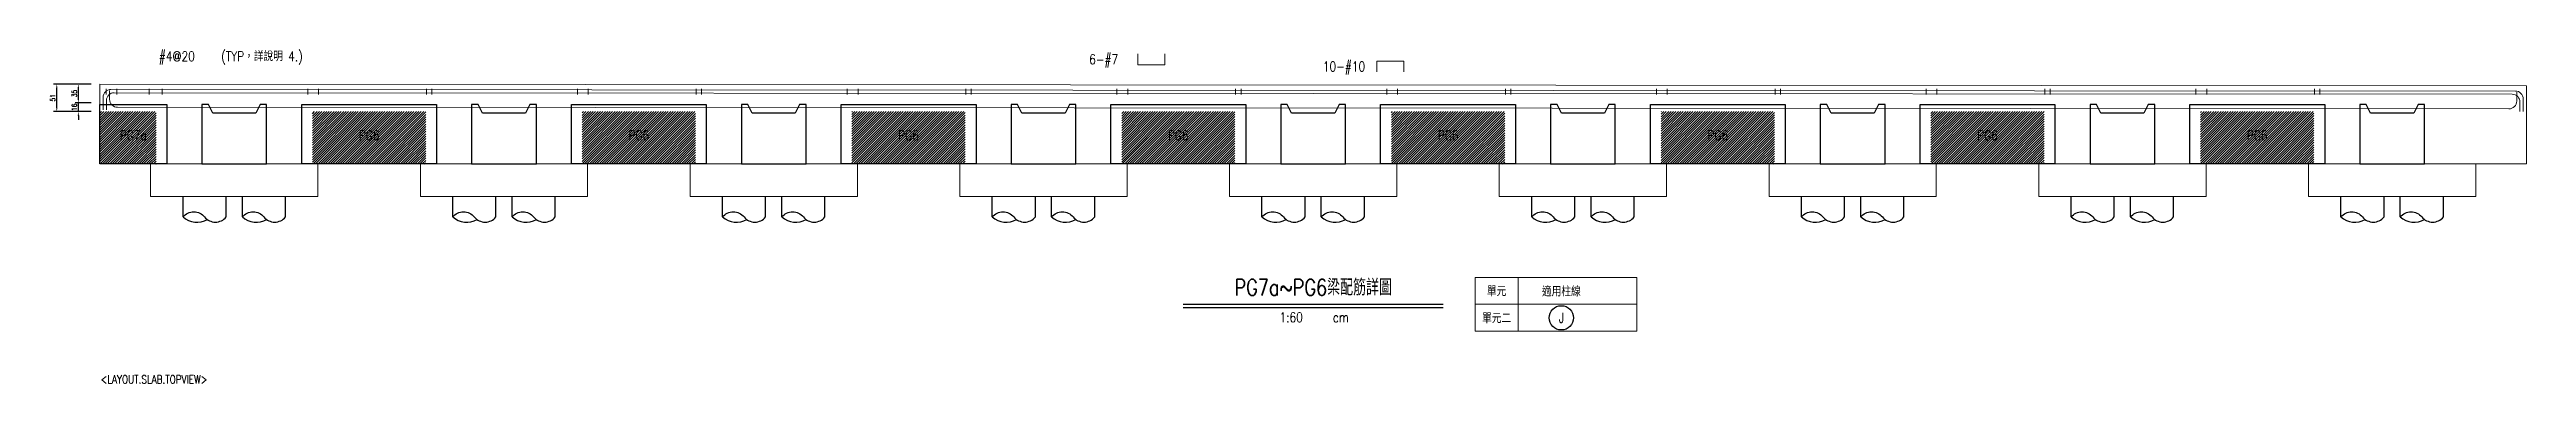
# Model space of a CAD drawing. Extents: x -4754 to 4976, y -23710 to 3841.
# Drawn here: x -359 to 4233, y -9499 to -8881 of the extents above; entities that cross this region are included whole.
import ezdxf
from ezdxf.enums import TextEntityAlignment as Align

# ---------------------------------------------------------------- set-up
doc = ezdxf.new("R2010")
doc.units = 0
doc.header["$LTSCALE"] = 3
doc.layers.get('0').update_dxf_attribs({"linetype": 'CONTINUOUS'})
doc.layers.add('HB_0', color=7, linetype='CONTINUOUS', transparency=0.5)
for name, color, linetype in [('HB_DIM', 1, 'CONTINUOUS'), ('HB_SYMBOLS', 7, 'CONTINUOUS'), ('HB_TXT_CTEXT', 2, 'CONTINUOUS'), ('RCAD.PARM.Treatle', 2, 'CONTINUOUS'), ('鋼筋', 3, 'CONTINUOUS')]:
    doc.layers.add(name, color=color, linetype=linetype)
doc.styles.get("Standard").update_dxf_attribs({"font": 'ROMANS.shx', "width": 0.8, "bigfont": 'chineset.shx'})
doc.dimstyles.new('30', dxfattribs={"dimscale": 3, "dimtxt": 3, "dimasz": 2.5, "dimexe": 2, "dimexo": 2, "dimgap": 1, "dimtad": 1, "dimdsep": 46, "dimtxsty": 'Standard', "dimcen": 0, "dimclrd": 256, "dimclre": 256, "dimclrt": 2, "dimadec": 0, "dimazin": 0, "dimtfac": 1, "dimtix": 1, "dimtmove": 2, "dimatfit": 3, "dimfxl": 1, "dimtolj": 1, "dimtzin": 0, "dimarcsym": 0})

msp = doc.modelspace()

# ---------------------------------------------------------------- texts
at = {"layer": 'HB_TXT_CTEXT', "linetype": 'Continuous', "width": 0.8}
for s, p in [('#4@20    (TYP，詳說明 4.)', (-156.157, -8893.372, -36.23)), (' 6-#7', (1558.277, -8899.006, -37.62)), ('10-#10', (2001.563, -8912.302, -37.12))]:
    msp.add_text(s, height=18, dxfattribs=at).set_placement(p, align=Align.MIDDLE_LEFT)
for s, p in [('PG7a', (-203.427, -9039.802)), ('PG6', (233.573, -9039.802)), ('PG6', (733.573, -9039.802)), ('PG6', (1233.573, -9039.802)), ('PG6', (1733.573, -9039.802)), ('PG6', (2233.573, -9039.802)), ('PG6', (2733.573, -9039.802)), ('PG6', (3233.573, -9039.802)), ('PG6', (3733.573, -9039.802)), ('單元', (2323.573, -9327.802)), ('適用柱線', (2443.573, -9327.802)), ('單元二', (2323.573, -9377.802))]:
    msp.add_text(s, height=18, dxfattribs=at).set_placement(p, align=Align.MIDDLE)
at = {"layer": 'RCAD.PARM.Treatle', "color": 6, "linetype": 'Continuous', "width": 0.8}
msp.add_text('<LAYOUT.SLAB.TOPVIEW>', height=15, rotation=360, dxfattribs=at).set_placement((-165.201, -9491.803), align=Align.MIDDLE)

# ---------------------------------------------------------------- blocks, each defined once
blk = doc.blocks.new('racked_with_pilecap_Longitude')
for p, q in [((-95, -38.1), (-95, 0)), ((-15, -38.1), (-15, 0)), ((15, -38.1), (15, 0)), ((95, -38.1), (95, 0))]:
    blk.add_line(p, q)
for points in [[(-95, -38.1, -0.48), (-55, -38.1, 0.48), (-15, -38.1, 0.48)], [(-95, -38.1, 0.326111), (-49.8, -43, 0.326111)], [(15, -38.1, -0.48), (55, -38.1, 0.48), (95, -38.1, 0.48)], [(15, -38.1, 0.326111), (60.2, -43, 0.326111)]]:
    blk.add_lwpolyline(points, format="xyb")
blk = doc.blocks.new('*D148')
at = {"layer": 'HB_DIM', "linetype": 'Continuous', "lineweight": -2}
for p, q in [((-281.4, -8979.8), (-311.4, -8979.8)), ((-281.4, -8995.8), (-311.4, -8995.8)), ((-305.4, -8972.3), (-305.4, -8964.8)), ((-305.4, -8995.8), (-305.4, -8979.8)), ((-305.4, -9003.3), (-305.4, -9010.8))]:
    blk.add_line(p, q, dxfattribs=at)
at = {"layer": 'HB_DIM'}
for points in [[(-306.7, -8972.3), (-304.2, -8972.3), (-305.4, -8979.8)], [(-304.2, -9003.3), (-306.7, -9003.3), (-305.4, -8995.8)]]:
    blk.add_solid(points, dxfattribs=at)
at = {"layer": 'HB_DIM', "color": 2, "linetype": 'Continuous', "insert": (-312.9, -8987.8), "char_height": 9, "attachment_point": 5, "rotation": 90}
blk.add_mtext('\\A1;16', dxfattribs=at)
blk = doc.blocks.new('*D149')
at = {"layer": 'HB_DIM', "linetype": 'Continuous', "lineweight": -2}
for p, q in [((-281.4, -8944.8), (-311.4, -8944.8)), ((-305.4, -8972.3), (-305.4, -8952.3)), ((-281.4, -8979.8), (-311.4, -8979.8))]:
    blk.add_line(p, q, dxfattribs=at)
at = {"layer": 'HB_DIM'}
for points in [[(-304.2, -8952.3), (-306.7, -8952.3), (-305.4, -8944.8)], [(-306.7, -8972.3), (-304.2, -8972.3), (-305.4, -8979.8)]]:
    blk.add_solid(points, dxfattribs=at)
at = {"layer": 'HB_DIM', "color": 2, "linetype": 'Continuous', "insert": (-312.9, -8962.3), "char_height": 9, "attachment_point": 5, "rotation": 90}
blk.add_mtext('\\A1;35', dxfattribs=at)
blk = doc.blocks.new('*D161')
at = {"layer": 'HB_DIM', "linetype": 'Continuous', "lineweight": -2}
for p, q in [((-281.4, -8944.8), (-351.4, -8944.8)), ((-345.4, -8988.3), (-345.4, -8952.3)), ((-281.4, -8995.8), (-351.4, -8995.8))]:
    blk.add_line(p, q, dxfattribs=at)
at = {"layer": 'HB_DIM'}
for points in [[(-344.2, -8952.3), (-346.7, -8952.3), (-345.4, -8944.8)], [(-346.7, -8988.3), (-344.2, -8988.3), (-345.4, -8995.8)]]:
    blk.add_solid(points, dxfattribs=at)
at = {"layer": 'HB_DIM', "color": 2, "linetype": 'Continuous', "insert": (-352.9, -8970.3), "char_height": 9, "attachment_point": 5, "rotation": 90}
blk.add_mtext('\\A1;51', dxfattribs=at)
blk = doc.blocks.new('title_beam')
at = {"color": 3, "linetype": 'Continuous'}
blk.add_line((-241.2, 0), (241.2, 0), dxfattribs=at)
at = {"color": 1, "linetype": 'Continuous'}
blk.add_line((-241.2, -6), (241.2, -6), dxfattribs=at)
at = {"color": 3, "linetype": 'Continuous', "width": 0.8}
blk.add_attdef('TITLE', text='', height=30, dxfattribs=at).set_placement((0, 33), align=Align.MIDDLE)
at = {"linetype": 'Continuous', "width": 0.8}
blk.add_attdef('SCALE', text='', height=18, dxfattribs=at).set_placement((-40.6, -24), align=Align.MIDDLE)
blk.add_attdef('CM', (36.5, -33), '', height=18, dxfattribs=at)
blk = doc.blocks.new('line_tag')
at = {"layer": 'HB_SYMBOLS', "color": 4, "linetype": 'Continuous'}
blk.add_circle((0, 0), 22.5, dxfattribs=at)
at = {"color": 4, "linetype": 'Continuous', "width": 0.8}
blk.add_attdef('A', text='', height=18, dxfattribs=at).set_placement((0, 0), align=Align.MIDDLE)

# ---------------------------------------------------------------- dimensions: what is measured, and where the dimension line sits
at = {"layer": 'HB_DIM', "linetype": 'Continuous'}
for base, p1, p2, picture, middle in [((-345.427, -8944.802), (-275.427, -8995.802), (-275.427, -8944.802), '*D161', (-352.927, -8970.302)), ((-305.427, -8944.802), (-275.427, -8979.802), (-275.427, -8944.802), '*D149', (-312.927, -8962.302)), ((-305.427, -8979.802), (-275.427, -8995.802), (-275.427, -8979.802), '*D148', (-312.927, -8987.802))]:
    dim = msp.add_linear_dim(base=base, p1=p1, p2=p2, angle=90, dimstyle='30', override={"dimtad": 4, "dimdec": 0, "dimpost": '<>'}, dxfattribs=at)
    dim.commit()
    dim.dimension.update_dxf_attribs({"geometry": picture, "text_midpoint": middle})

# ---------------------------------------------------------------- hatches: boundary and pattern name
at = {"layer": 'HB_0', "linetype": 'Continuous'}
h = msp.add_hatch(dxfattribs=at)
h.set_pattern_fill('ANSI31', color=256, style=0)
h.paths.add_polyline_path([(-265.427, -8995.802), (-161.427, -8995.802), (-161.427, -9092.802), (-265.427, -9092.802)], flags=17)
h = msp.add_hatch(dxfattribs=at)
h.set_pattern_fill('ANSI31', color=256, style=0)
h.paths.add_polyline_path([(128.573, -8995.802), (338.573, -8995.802), (338.573, -9092.802), (128.573, -9092.802)], flags=17)
h = msp.add_hatch(dxfattribs=at)
h.set_pattern_fill('ANSI31', color=256, style=0)
h.paths.add_polyline_path([(628.573, -8995.802), (838.573, -8995.802), (838.573, -9092.802), (628.573, -9092.802)], flags=17)
h = msp.add_hatch(dxfattribs=at)
h.set_pattern_fill('ANSI31', color=256, style=0)
h.paths.add_polyline_path([(1128.573, -8995.802), (1338.573, -8995.802), (1338.573, -9092.802), (1128.573, -9092.802)], flags=17)
h = msp.add_hatch(dxfattribs=at)
h.set_pattern_fill('ANSI31', color=256, style=0)
h.paths.add_polyline_path([(1628.573, -8995.802), (1838.573, -8995.802), (1838.573, -9092.802), (1628.573, -9092.802)], flags=17)
h = msp.add_hatch(dxfattribs=at)
h.set_pattern_fill('ANSI31', color=256, style=0)
h.paths.add_polyline_path([(2128.573, -8995.802), (2338.573, -8995.802), (2338.573, -9092.802), (2128.573, -9092.802)], flags=17)
h = msp.add_hatch(dxfattribs=at)
h.set_pattern_fill('ANSI31', color=256, style=0)
h.paths.add_polyline_path([(2628.573, -8995.802), (2838.573, -8995.802), (2838.573, -9092.802), (2628.573, -9092.802)], flags=17)
h = msp.add_hatch(dxfattribs=at)
h.set_pattern_fill('ANSI31', color=256, style=0)
h.paths.add_polyline_path([(3128.573, -8995.802), (3338.573, -8995.802), (3338.573, -9092.802), (3128.573, -9092.802)], flags=17)
h = msp.add_hatch(dxfattribs=at)
h.set_pattern_fill('ANSI31', color=256, style=0)
h.paths.add_polyline_path([(3628.573, -8995.802), (3838.573, -8995.802), (3838.573, -9092.802), (3628.573, -9092.802)], flags=17)

# ---------------------------------------------------------------- linework, layer by layer
at = {"layer": 'HB_0', "lineweight": 5}
msp.add_lwpolyline([(-265.427, -9092.802), (-265.427, -8944.802), (4232.573, -8947.802), (4232.573, -9092.802), (-265.427, -9092.802)], dxfattribs=at)
at = {"layer": 'HB_0', "color": 1, "linetype": 'Continuous'}
for points in [[(-265.427, -8982.802), (-161.427, -8982.802), (-141.427, -8982.802), (-141.427, -9092.802), (-161.427, -9092.802), (-265.427, -9092.802), (-265.427, -8982.802)], [(43.573, -9092.802), (43.573, -8982.802), (31.573, -8982.802), (23.573, -8998.802), (-56.427, -8998.802), (-64.427, -8982.802), (-76.427, -8982.802), (-76.427, -9092.802), (43.573, -9092.802)], [(108.573, -8982.802), (128.573, -8982.802), (338.573, -8982.802), (358.573, -8982.802), (358.573, -9092.802), (338.573, -9092.802), (128.573, -9092.802), (108.573, -9092.802), (108.573, -8982.802)], [(543.573, -9092.802), (543.573, -8982.802), (531.573, -8982.802), (523.573, -8998.802), (443.573, -8998.802), (435.573, -8982.802), (423.573, -8982.802), (423.573, -9092.802), (543.573, -9092.802)], [(608.573, -8982.802), (628.573, -8982.802), (838.573, -8982.802), (858.573, -8982.802), (858.573, -9092.802), (838.573, -9092.802), (628.573, -9092.802), (608.573, -9092.802), (608.573, -8982.802)], [(1043.573, -9092.802), (1043.573, -8982.802), (1031.573, -8982.802), (1023.573, -8998.802), (943.573, -8998.802), (935.573, -8982.802), (923.573, -8982.802), (923.573, -9092.802), (1043.573, -9092.802)], [(1108.573, -8982.802), (1128.573, -8982.802), (1338.573, -8982.802), (1358.573, -8982.802), (1358.573, -9092.802), (1338.573, -9092.802), (1128.573, -9092.802), (1108.573, -9092.802), (1108.573, -8982.802)], [(1543.573, -9092.802), (1543.573, -8982.802), (1531.573, -8982.802), (1523.573, -8998.802), (1443.573, -8998.802), (1435.573, -8982.802), (1423.573, -8982.802), (1423.573, -9092.802), (1543.573, -9092.802)], [(1608.573, -8982.802), (1628.573, -8982.802), (1838.573, -8982.802), (1858.573, -8982.802), (1858.573, -9092.802), (1838.573, -9092.802), (1628.573, -9092.802), (1608.573, -9092.802), (1608.573, -8982.802)], [(2043.573, -9092.802), (2043.573, -8982.802), (2031.573, -8982.802), (2023.573, -8998.802), (1943.573, -8998.802), (1935.573, -8982.802), (1923.573, -8982.802), (1923.573, -9092.802), (2043.573, -9092.802)], [(2108.573, -8982.802), (2128.573, -8982.802), (2338.573, -8982.802), (2358.573, -8982.802), (2358.573, -9092.802), (2338.573, -9092.802), (2128.573, -9092.802), (2108.573, -9092.802), (2108.573, -8982.802)], [(2543.573, -9092.802), (2543.573, -8982.802), (2531.573, -8982.802), (2523.573, -8998.802), (2443.573, -8998.802), (2435.573, -8982.802), (2423.573, -8982.802), (2423.573, -9092.802), (2543.573, -9092.802)], [(2608.573, -8982.802), (2628.573, -8982.802), (2838.573, -8982.802), (2858.573, -8982.802), (2858.573, -9092.802), (2838.573, -9092.802), (2628.573, -9092.802), (2608.573, -9092.802), (2608.573, -8982.802)], [(3043.573, -9092.802), (3043.573, -8982.802), (3031.573, -8982.802), (3023.573, -8998.802), (2943.573, -8998.802), (2935.573, -8982.802), (2923.573, -8982.802), (2923.573, -9092.802), (3043.573, -9092.802)], [(3108.573, -8982.802), (3128.573, -8982.802), (3338.573, -8982.802), (3358.573, -8982.802), (3358.573, -9092.802), (3338.573, -9092.802), (3128.573, -9092.802), (3108.573, -9092.802), (3108.573, -8982.802)], [(3543.573, -9092.802), (3543.573, -8982.802), (3531.573, -8982.802), (3523.573, -8998.802), (3443.573, -8998.802), (3435.573, -8982.802), (3423.573, -8982.802), (3423.573, -9092.802), (3543.573, -9092.802)], [(3608.573, -8982.802), (3628.573, -8982.802), (3838.573, -8982.802), (3858.573, -8982.802), (3858.573, -9092.802), (3838.573, -9092.802), (3628.573, -9092.802), (3608.573, -9092.802), (3608.573, -8982.802)], [(4043.573, -9092.802), (4043.573, -8982.802), (4031.573, -8982.802), (4023.573, -8998.802), (3943.573, -8998.802), (3935.573, -8982.802), (3923.573, -8982.802), (3923.573, -9092.802), (4043.573, -9092.802)]]:
    msp.add_lwpolyline(points, dxfattribs=at)
at = {"layer": 'HB_0', "lineweight": 5}
for points in [[(-171.427, -9152.802, -325), (138.573, -9152.802, -325), (138.573, -9092.802, -325), (-171.427, -9092.802, -325), (-171.427, -9152.802, -325)], [(328.573, -9152.802, -325), (638.573, -9152.802, -325), (638.573, -9092.802, -325), (328.573, -9092.802, -325), (328.573, -9152.802, -325)], [(828.573, -9152.802, -325), (1138.573, -9152.802, -325), (1138.573, -9092.802, -325), (828.573, -9092.802, -325), (828.573, -9152.802, -325)], [(1328.573, -9152.802, -325), (1638.573, -9152.802, -325), (1638.573, -9092.802, -325), (1328.573, -9092.802, -325), (1328.573, -9152.802, -325)], [(1828.573, -9152.802, -325), (2138.573, -9152.802, -325), (2138.573, -9092.802, -325), (1828.573, -9092.802, -325), (1828.573, -9152.802, -325)], [(2328.573, -9152.802, -325), (2638.573, -9152.802, -325), (2638.573, -9092.802, -325), (2328.573, -9092.802, -325), (2328.573, -9152.802, -325)], [(2828.573, -9152.802, -325), (3138.573, -9152.802, -325), (3138.573, -9092.802, -325), (2828.573, -9092.802, -325), (2828.573, -9152.802, -325)], [(3328.573, -9152.802, -325), (3638.573, -9152.802, -325), (3638.573, -9092.802, -325), (3328.573, -9092.802, -325), (3328.573, -9152.802, -325)], [(3828.573, -9152.802, -325), (4138.573, -9152.802, -325), (4138.573, -9092.802, -325), (3828.573, -9092.802, -325), (3828.573, -9152.802, -325)]]:
    msp.add_polyline3d(points, dxfattribs=at)
at = {"layer": 'HB_DIM', "color": 1, "linetype": 'Continuous'}
for points in [[(-234.157, -8953.372, 0, 1.25, 0), (-224.157, -8943.372, 0, 0, 0), (-174.157, -8893.372, 0, 0, 0), (-156.157, -8893.372, 0, 0, 0)], [(1540.277, -8989.006, 0, 1.25, 0), (1540.277, -8974.006, 0, 0, 0), (1540.277, -8899.006, 0, 0, 0), (1558.277, -8899.006, 0, 0, 0)], [(1968.563, -8962.302, 0, 1.25, 0), (1972.873, -8947.934, 0, 0, 0), (1983.563, -8912.302, 0, 0, 0), (2001.563, -8912.302, 0, 0, 0)], [(1968.563, -8956.302, 0, 1.25, 0), (1973.403, -8942.104, 0, 0, 0), (1983.563, -8912.302, 0, 0, 0), (2001.563, -8912.302, 0, 0, 0)]]:
    msp.add_lwpolyline(points, format="xyseb", dxfattribs=at)
at = {"layer": 'HB_TXT_CTEXT', "color": 4, "lineweight": 5, "true_color": 0x00ffff}
for p, q in [((2363.573, -9302.802), (2363.573, -9402.802)), ((2283.573, -9352.802), (2583.573, -9352.802))]:
    msp.add_line(p, q, dxfattribs=at)
msp.add_lwpolyline([(2283.573, -9302.802), (2283.573, -9402.802), (2583.573, -9402.802), (2583.573, -9302.802), (2283.573, -9302.802)], dxfattribs=at)
at = {"layer": 'HB_TXT_CTEXT', "lineweight": 5}
for points in [[(1658.277, -8889.006, -37.62), (1658.277, -8909.006, -37.62), (1708.277, -8909.006, -37.62), (1708.277, -8889.006, -37.62)], [(2101.563, -8922.302, -37.12), (2101.563, -8902.302, -37.12), (2151.563, -8902.302, -37.12), (2151.563, -8922.302, -37.12)]]:
    msp.add_polyline3d(points, dxfattribs=at)
at = {"layer": '鋼筋', "lineweight": 5}
for p, q in [((-259.458, -8992.416, -37.12), (-259.443, -8969.296, -37.12)), ((-259.458, -8992.416, -26.514), (-259.443, -8969.296, -26.514)), ((-259.458, -8992.416, -15.909), (-259.443, -8969.296, -15.909)), ((-259.458, -8992.416, -5.303), (-259.443, -8969.296, -5.303)), ((-259.458, -8992.416, 5.303), (-259.443, -8969.296, 5.303)), ((-259.458, -8992.416, 15.909), (-259.443, -8969.296, 15.909)), ((-259.458, -8992.416, 26.514), (-259.443, -8969.296, 26.514)), ((-259.458, -8992.416, 37.12), (-259.443, -8969.296, 37.12)), ((-254.157, -8953.372, -36.23), (-254.157, -8953.372, 36.23)), ((-254.157, -8956.547, 39.405), (-254.157, -8964.167, 39.405)), ((-254.157, -8964.18, -33.087), (-254.157, -8958.792, -38.475)), ((-253.458, -8992.42, -37.12), (-253.447, -8975.3, -37.12)), ((-253.458, -8992.42, 37.12), (-253.447, -8975.3, 37.12)), ((-247.401, -8956.704, -37.62), (-247.412, -8973.324, -37.62)), ((-247.401, -8956.704, -22.572), (-247.412, -8973.324, -22.572)), ((-247.401, -8956.704, -7.524), (-247.412, -8973.324, -7.524)), ((-247.401, -8956.704, 7.524), (-247.412, -8973.324, 7.524)), ((-247.401, -8956.704, 22.572), (-247.412, -8973.324, 22.572)), ((-247.401, -8956.704, 37.62), (-247.412, -8973.324, 37.62)), ((-244.943, -8954.815, -37.12), (4212.076, -8957.788, -37.12)), ((-244.943, -8954.815, -26.514), (4212.076, -8957.788, -26.514)), ((-244.943, -8954.815, -15.909), (4212.076, -8957.788, -15.909)), ((-244.943, -8954.815, -5.303), (4212.076, -8957.788, -5.303)), ((-244.943, -8954.815, 5.303), (4212.076, -8957.788, 5.303)), ((-244.943, -8954.815, 15.909), (4212.076, -8957.788, 15.909)), ((-244.943, -8954.815, 26.514), (4212.076, -8957.788, 26.514)), ((-244.943, -8954.815, 37.12), (4212.076, -8957.788, 37.12)), ((-238.947, -8960.819, -37.12), (4206.073, -8963.784, -37.12)), ((-238.947, -8960.819, 37.12), (4206.073, -8963.784, 37.12)), ((-234.157, -8953.372, -36.23), (-234.157, -8953.372, 36.23)), ((-234.157, -8956.547, 39.405), (-234.157, -8964.167, 39.405)), ((-234.157, -8964.18, -33.087), (-234.157, -8958.792, -38.475)), ((-232.931, -8987.823, -37.62), (4200.089, -8990.78, -37.62)), ((-232.931, -8987.823, -22.572), (4200.089, -8990.78, -22.572)), ((-232.931, -8987.823, -7.524), (4200.089, -8990.78, -7.524)), ((-232.931, -8987.823, 7.524), (4200.089, -8990.78, 7.524)), ((-232.931, -8987.823, 22.572), (4200.089, -8990.78, 22.572)), ((-232.931, -8987.823, 37.62), (4200.089, -8990.78, 37.62)), ((-174.157, -8953.372, -36.23), (-174.157, -8953.372, 36.23)), ((-174.157, -8956.547, 39.405), (-174.157, -8964.167, 39.405)), ((-174.157, -8964.18, -33.087), (-174.157, -8958.792, -38.475)), ((-150.157, -8953.372, -36.23), (-150.157, -8953.372, 36.23)), ((-150.157, -8956.547, 39.405), (-150.157, -8964.167, 39.405)), ((-150.157, -8964.18, -33.087), (-150.157, -8958.792, -38.475)), ((119.843, -8953.372, -36.57), (119.843, -8953.372, 36.57)), ((119.843, -8956.547, 39.745), (119.843, -8964.167, 39.745)), ((119.843, -8964.18, -33.427), (119.843, -8958.792, -38.815)), ((139.843, -8953.372, -36.57), (139.843, -8953.372, 36.57)), ((139.843, -8956.547, 39.745), (139.843, -8964.167, 39.745)), ((139.843, -8964.18, -33.427), (139.843, -8958.792, -38.815)), ((339.843, -8953.372, -36.57), (339.843, -8953.372, 36.57)), ((339.843, -8956.547, 39.745), (339.843, -8964.167, 39.745)), ((339.843, -8964.18, -33.427), (339.843, -8958.792, -38.815)), ((349.843, -8953.372, -36.57), (349.843, -8953.372, 36.57)), ((349.843, -8956.547, 39.745), (349.843, -8964.167, 39.745)), ((349.843, -8964.18, -33.427), (349.843, -8958.792, -38.815)), ((619.843, -8953.372, -36.57), (619.843, -8953.372, 36.57)), ((619.843, -8956.547, 39.745), (619.843, -8964.167, 39.745)), ((619.843, -8964.18, -33.427), (619.843, -8958.792, -38.815)), ((639.843, -8953.372, -36.57), (639.843, -8953.372, 36.57)), ((639.843, -8956.547, 39.745), (639.843, -8964.167, 39.745)), ((639.843, -8964.18, -33.427), (639.843, -8958.792, -38.815)), ((839.843, -8953.372, -36.57), (839.843, -8953.372, 36.57)), ((839.843, -8956.547, 39.745), (839.843, -8964.167, 39.745)), ((839.843, -8964.18, -33.427), (839.843, -8958.792, -38.815)), ((849.843, -8953.372, -36.57), (849.843, -8953.372, 36.57)), ((849.843, -8956.547, 39.745), (849.843, -8964.167, 39.745)), ((849.843, -8964.18, -33.427), (849.843, -8958.792, -38.815)), ((1119.843, -8953.372, -36.57), (1119.843, -8953.372, 36.57)), ((1119.843, -8956.547, 39.745), (1119.843, -8964.167, 39.745)), ((1119.843, -8964.18, -33.427), (1119.843, -8958.792, -38.815)), ((1139.843, -8953.372, -36.57), (1139.843, -8953.372, 36.57)), ((1139.843, -8956.547, 39.745), (1139.843, -8964.167, 39.745)), ((1139.843, -8964.18, -33.427), (1139.843, -8958.792, -38.815)), ((1339.843, -8953.372, -36.57), (1339.843, -8953.372, 36.57)), ((1339.843, -8956.547, 39.745), (1339.843, -8964.167, 39.745)), ((1339.843, -8964.18, -33.427), (1339.843, -8958.792, -38.815)), ((1349.843, -8953.372, -36.57), (1349.843, -8953.372, 36.57)), ((1349.843, -8956.547, 39.745), (1349.843, -8964.167, 39.745)), ((1349.843, -8964.18, -33.427), (1349.843, -8958.792, -38.815)), ((1619.843, -8953.372, -36.57), (1619.843, -8953.372, 36.57)), ((1619.843, -8956.547, 39.745), (1619.843, -8964.167, 39.745)), ((1619.843, -8964.18, -33.427), (1619.843, -8958.792, -38.815)), ((1639.843, -8953.372, -36.57), (1639.843, -8953.372, 36.57)), ((1639.843, -8956.547, 39.745), (1639.843, -8964.167, 39.745)), ((1639.843, -8964.18, -33.427), (1639.843, -8958.792, -38.815)), ((1839.843, -8953.372, -36.57), (1839.843, -8953.372, 36.57)), ((1839.843, -8956.547, 39.745), (1839.843, -8964.167, 39.745)), ((1839.843, -8964.18, -33.427), (1839.843, -8958.792, -38.815)), ((1849.843, -8953.372, -36.57), (1849.843, -8953.372, 36.57)), ((1849.843, -8956.547, 39.745), (1849.843, -8964.167, 39.745)), ((1849.843, -8964.18, -33.427), (1849.843, -8958.792, -38.815)), ((2119.843, -8953.372, -36.57), (2119.843, -8953.372, 36.57)), ((2119.843, -8956.547, 39.745), (2119.843, -8964.167, 39.745)), ((2119.843, -8964.18, -33.427), (2119.843, -8958.792, -38.815)), ((2139.843, -8953.372, -36.57), (2139.843, -8953.372, 36.57)), ((2139.843, -8956.547, 39.745), (2139.843, -8964.167, 39.745)), ((2139.843, -8964.18, -33.427), (2139.843, -8958.792, -38.815)), ((2339.843, -8953.372, -36.57), (2339.843, -8953.372, 36.57)), ((2339.843, -8956.547, 39.745), (2339.843, -8964.167, 39.745)), ((2339.843, -8964.18, -33.427), (2339.843, -8958.792, -38.815)), ((2349.843, -8953.372, -36.57), (2349.843, -8953.372, 36.57)), ((2349.843, -8956.547, 39.745), (2349.843, -8964.167, 39.745)), ((2349.843, -8964.18, -33.427), (2349.843, -8958.792, -38.815)), ((2619.843, -8953.372, -36.57), (2619.843, -8953.372, 36.57)), ((2619.843, -8956.547, 39.745), (2619.843, -8964.167, 39.745)), ((2619.843, -8964.18, -33.427), (2619.843, -8958.792, -38.815)), ((2639.843, -8953.372, -36.57), (2639.843, -8953.372, 36.57)), ((2639.843, -8956.547, 39.745), (2639.843, -8964.167, 39.745)), ((2639.843, -8964.18, -33.427), (2639.843, -8958.792, -38.815)), ((2839.843, -8953.372, -36.57), (2839.843, -8953.372, 36.57)), ((2839.843, -8956.547, 39.745), (2839.843, -8964.167, 39.745)), ((2839.843, -8964.18, -33.427), (2839.843, -8958.792, -38.815)), ((2849.843, -8953.372, -36.57), (2849.843, -8953.372, 36.57)), ((2849.843, -8956.547, 39.745), (2849.843, -8964.167, 39.745)), ((2849.843, -8964.18, -33.427), (2849.843, -8958.792, -38.815)), ((3119.843, -8953.372, -36.57), (3119.843, -8953.372, 36.57)), ((3119.843, -8956.547, 39.745), (3119.843, -8964.167, 39.745)), ((3119.843, -8964.18, -33.427), (3119.843, -8958.792, -38.815)), ((3139.843, -8953.372, -36.57), (3139.843, -8953.372, 36.57)), ((3139.843, -8956.547, 39.745), (3139.843, -8964.167, 39.745)), ((3139.843, -8964.18, -33.427), (3139.843, -8958.792, -38.815)), ((3339.843, -8953.372, -36.57), (3339.843, -8953.372, 36.57)), ((3339.843, -8956.547, 39.745), (3339.843, -8964.167, 39.745)), ((3339.843, -8964.18, -33.427), (3339.843, -8958.792, -38.815)), ((3349.843, -8953.372, -36.57), (3349.843, -8953.372, 36.57)), ((3349.843, -8956.547, 39.745), (3349.843, -8964.167, 39.745)), ((3349.843, -8964.18, -33.427), (3349.843, -8958.792, -38.815)), ((3619.843, -8953.372, -36.57), (3619.843, -8953.372, 36.57)), ((3619.843, -8956.547, 39.745), (3619.843, -8964.167, 39.745)), ((3619.843, -8964.18, -33.427), (3619.843, -8958.792, -38.815)), ((3639.843, -8953.372, -36.57), (3639.843, -8953.372, 36.57)), ((3639.843, -8956.547, 39.745), (3639.843, -8964.167, 39.745)), ((3639.843, -8964.18, -33.427), (3639.843, -8958.792, -38.815)), ((3839.843, -8953.372, -36.57), (3839.843, -8953.372, 36.57)), ((3839.843, -8956.547, 39.745), (3839.843, -8964.167, 39.745)), ((3839.843, -8964.18, -33.427), (3839.843, -8958.792, -38.815)), ((3849.843, -8953.372, -36.57), (3849.843, -8953.372, 36.57)), ((3849.843, -8956.547, 39.745), (3849.843, -8964.167, 39.745)), ((3849.843, -8964.18, -33.427), (3849.843, -8958.792, -38.815)), ((4214.588, -8976.3, -37.62), (4214.599, -8959.68, -37.62)), ((4214.588, -8976.3, -22.572), (4214.599, -8959.68, -22.572)), ((4214.588, -8976.3, -7.524), (4214.599, -8959.68, -7.524)), ((4214.588, -8976.3, 7.524), (4214.599, -8959.68, 7.524)), ((4214.588, -8976.3, 22.572), (4214.599, -8959.68, 22.572)), ((4214.588, -8976.3, 37.62), (4214.599, -8959.68, 37.62)), ((4220.553, -8978.284, -37.12), (4220.542, -8995.404, -37.12)), ((4220.553, -8978.284, 37.12), (4220.542, -8995.404, 37.12)), ((4226.556, -8972.288, -37.12), (4226.541, -8995.408, -37.12)), ((4226.556, -8972.288, -26.514), (4226.541, -8995.408, -26.514)), ((4226.556, -8972.288, -15.909), (4226.541, -8995.408, -15.909)), ((4226.556, -8972.288, -5.303), (4226.541, -8995.408, -5.303)), ((4226.556, -8972.288, 5.303), (4226.541, -8995.408, 5.303)), ((4226.556, -8972.288, 15.909), (4226.541, -8995.408, 15.909)), ((4226.556, -8972.288, 26.514), (4226.541, -8995.408, 26.514)), ((4226.556, -8972.288, 37.12), (4226.541, -8995.408, 37.12))]:
    msp.add_line(p, q, dxfattribs=at)
at = {"layer": '鋼筋', "lineweight": 5, "extrusion": (0, 0, -1)}
for centre, start, end in [((244.953, -8969.305, 37.12), 0.038214, 90.038214), ((244.953, -8969.305, 26.514), 0.038214, 90.038214), ((244.953, -8969.305, 15.909), 0.038214, 90.038214), ((244.953, -8969.305, 5.303), 0.038214, 90.038214), ((244.953, -8969.305, -5.303), 0.038214, 90.038214), ((244.953, -8969.305, -15.909), 0.038214, 90.038214), ((244.953, -8969.305, -26.514), 0.038214, 90.038214), ((244.953, -8969.305, -37.12), 0.038214, 90.038214), ((238.957, -8975.309, 37.12), 0.038214, 90.038214), ((238.957, -8975.309, -37.12), 0.038214, 90.038214), ((-4206.063, -8978.274, 37.12), 90.038214, 180.038214), ((-4206.063, -8978.274, -37.12), 90.038214, 180.038214), ((-4212.066, -8972.278, 37.12), 90.038214, 180.038214), ((-4212.066, -8972.278, 26.514), 90.038214, 180.038214), ((-4212.066, -8972.278, 15.909), 90.038214, 180.038214), ((-4212.066, -8972.278, 5.303), 90.038214, 180.038214), ((-4212.066, -8972.278, -5.303), 90.038214, 180.038214), ((-4212.066, -8972.278, -15.909), 90.038214, 180.038214), ((-4212.066, -8972.278, -26.514), 90.038214, 180.038214), ((-4212.066, -8972.278, -37.12), 90.038214, 180.038214)]:
    msp.add_arc(centre, 14.49, start, end, dxfattribs=at)
at = {"layer": '鋼筋', "lineweight": 5, "extrusion": (1, -3.67394e-16, -4.93038e-32)}
for centre in [(-8956.547, -36.23, -254.157), (-8956.547, -36.23, -234.157), (-8956.547, -36.23, -174.157), (-8956.547, -36.23, -150.157)]:
    msp.add_arc(centre, 3.175, 225, 0, dxfattribs=at)
at = {"layer": '鋼筋', "lineweight": 5, "extrusion": (1, -3.67394e-16, 2.4727e-36)}
for centre in [(-8956.547, 36.23, -254.157), (-8956.547, 36.23, -234.157), (-8956.547, 36.23, -174.157), (-8956.547, 36.23, -150.157)]:
    msp.add_arc(centre, 3.175, 0, 90, dxfattribs=at)
at = {"layer": '鋼筋', "lineweight": 5}
for centre, start, end in [((-232.922, -8973.333, -37.62), 179.961786, 269.961786), ((-232.922, -8973.333, -22.572), 179.961786, 269.961786), ((-232.922, -8973.333, -7.524), 179.961786, 269.961786), ((-232.922, -8973.333, 7.524), 179.961786, 269.961786), ((-232.922, -8973.333, 22.572), 179.961786, 269.961786), ((-232.922, -8973.333, 37.62), 179.961786, 269.961786), ((4200.098, -8976.29, -37.62), 269.961786, 359.961786), ((4200.098, -8976.29, -22.572), 269.961786, 359.961786), ((4200.098, -8976.29, -7.524), 269.961786, 359.961786), ((4200.098, -8976.29, 7.524), 269.961786, 359.961786), ((4200.098, -8976.29, 22.572), 269.961786, 359.961786), ((4200.098, -8976.29, 37.62), 269.961786, 359.961786)]:
    msp.add_arc(centre, 14.49, start, end, dxfattribs=at)
at = {"layer": '鋼筋', "lineweight": 5, "extrusion": (1, -3.67394e-16, 0)}
for centre, start, end in [((-8956.547, -36.57, 119.843), 225, 0), ((-8956.547, 36.57, 119.843), 0, 90), ((-8956.547, -36.57, 139.843), 225, 0), ((-8956.547, -36.57, 339.843), 225, 0), ((-8956.547, -36.57, 349.843), 225, 0), ((-8956.547, -36.57, 619.843), 225, 0), ((-8956.547, -36.57, 639.843), 225, 0), ((-8956.547, -36.57, 839.843), 225, 0), ((-8956.547, -36.57, 849.843), 225, 0), ((-8956.547, -36.57, 1119.843), 225, 0), ((-8956.547, -36.57, 1139.843), 225, 0), ((-8956.547, -36.57, 1339.843), 225, 0), ((-8956.547, -36.57, 1349.843), 225, 0), ((-8956.547, -36.57, 1619.843), 225, 0), ((-8956.547, -36.57, 1639.843), 225, 0), ((-8956.547, -36.57, 1839.843), 225, 0), ((-8956.547, -36.57, 1849.843), 225, 0), ((-8956.547, -36.57, 2119.843), 225, 0), ((-8956.547, -36.57, 2139.843), 225, 0), ((-8956.547, -36.57, 2339.843), 225, 0), ((-8956.547, -36.57, 2349.843), 225, 0), ((-8956.547, -36.57, 2619.843), 225, 0), ((-8956.547, -36.57, 2639.843), 225, 0), ((-8956.547, -36.57, 2839.843), 225, 0), ((-8956.547, -36.57, 2849.843), 225, 0), ((-8956.547, -36.57, 3119.843), 225, 0), ((-8956.547, -36.57, 3139.843), 225, 0), ((-8956.547, -36.57, 3339.843), 225, 0), ((-8956.547, -36.57, 3349.843), 225, 0), ((-8956.547, -36.57, 3619.843), 225, 0), ((-8956.547, -36.57, 3639.843), 225, 0), ((-8956.547, -36.57, 3839.843), 225, 0), ((-8956.547, -36.57, 3849.843), 225, 0)]:
    msp.add_arc(centre, 3.175, start, end, dxfattribs=at)
at = {"layer": '鋼筋', "lineweight": 5, "extrusion": (1, -3.67394e-16, 4.08144e-36)}
for centre in [(-8956.547, 36.57, 139.843), (-8956.547, 36.57, 339.843), (-8956.547, 36.57, 349.843), (-8956.547, 36.57, 619.843), (-8956.547, 36.57, 639.843), (-8956.547, 36.57, 839.843), (-8956.547, 36.57, 849.843), (-8956.547, 36.57, 1119.843), (-8956.547, 36.57, 1139.843), (-8956.547, 36.57, 1339.843), (-8956.547, 36.57, 1349.843), (-8956.547, 36.57, 1619.843), (-8956.547, 36.57, 1639.843), (-8956.547, 36.57, 1839.843), (-8956.547, 36.57, 1849.843), (-8956.547, 36.57, 2119.843), (-8956.547, 36.57, 2139.843), (-8956.547, 36.57, 2339.843), (-8956.547, 36.57, 2349.843), (-8956.547, 36.57, 2619.843), (-8956.547, 36.57, 2639.843), (-8956.547, 36.57, 2839.843), (-8956.547, 36.57, 2849.843), (-8956.547, 36.57, 3119.843), (-8956.547, 36.57, 3139.843), (-8956.547, 36.57, 3339.843), (-8956.547, 36.57, 3349.843), (-8956.547, 36.57, 3619.843), (-8956.547, 36.57, 3639.843), (-8956.547, 36.57, 3839.843), (-8956.547, 36.57, 3849.843)]:
    msp.add_arc(centre, 3.175, 0, 90, dxfattribs=at)

# ---------------------------------------------------------------- block references
at = {"layer": 'HB_0', "linetype": 'Continuous'}
for p in [(-16.427, -9152.802, -325), (483.573, -9152.802, -325), (983.573, -9152.802, -325), (1483.573, -9152.802, -325), (1983.573, -9152.802, -325), (2483.573, -9152.802, -325), (2983.573, -9152.802, -325), (3483.573, -9152.802, -325), (3983.573, -9152.802, -325)]:
    msp.add_blockref('racked_with_pilecap_Longitude', p, dxfattribs=at)
at = {"layer": 'HB_TXT_CTEXT', "linetype": 'Continuous'}
for name, p, values in [('title_beam', (1983.573, -9352.802), {'TITLE': 'PG7a~PG6梁配筋詳圖', 'SCALE': '1:60', 'CM': 'cm'}), ('line_tag', (2443.573, -9377.802), {'A': 'J'})]:
    msp.add_blockref(name, p, dxfattribs=at).add_auto_attribs(values)

msp.set_redraw_order([(e.dxf.handle, doc.entitydb.next_handle()) for e in msp.query("TEXT MTEXT ATTDEF DIMENSION ARC_DIMENSION")])  # texts and dimensions are drawn at this point

doc.saveas('drawing.dxf')
